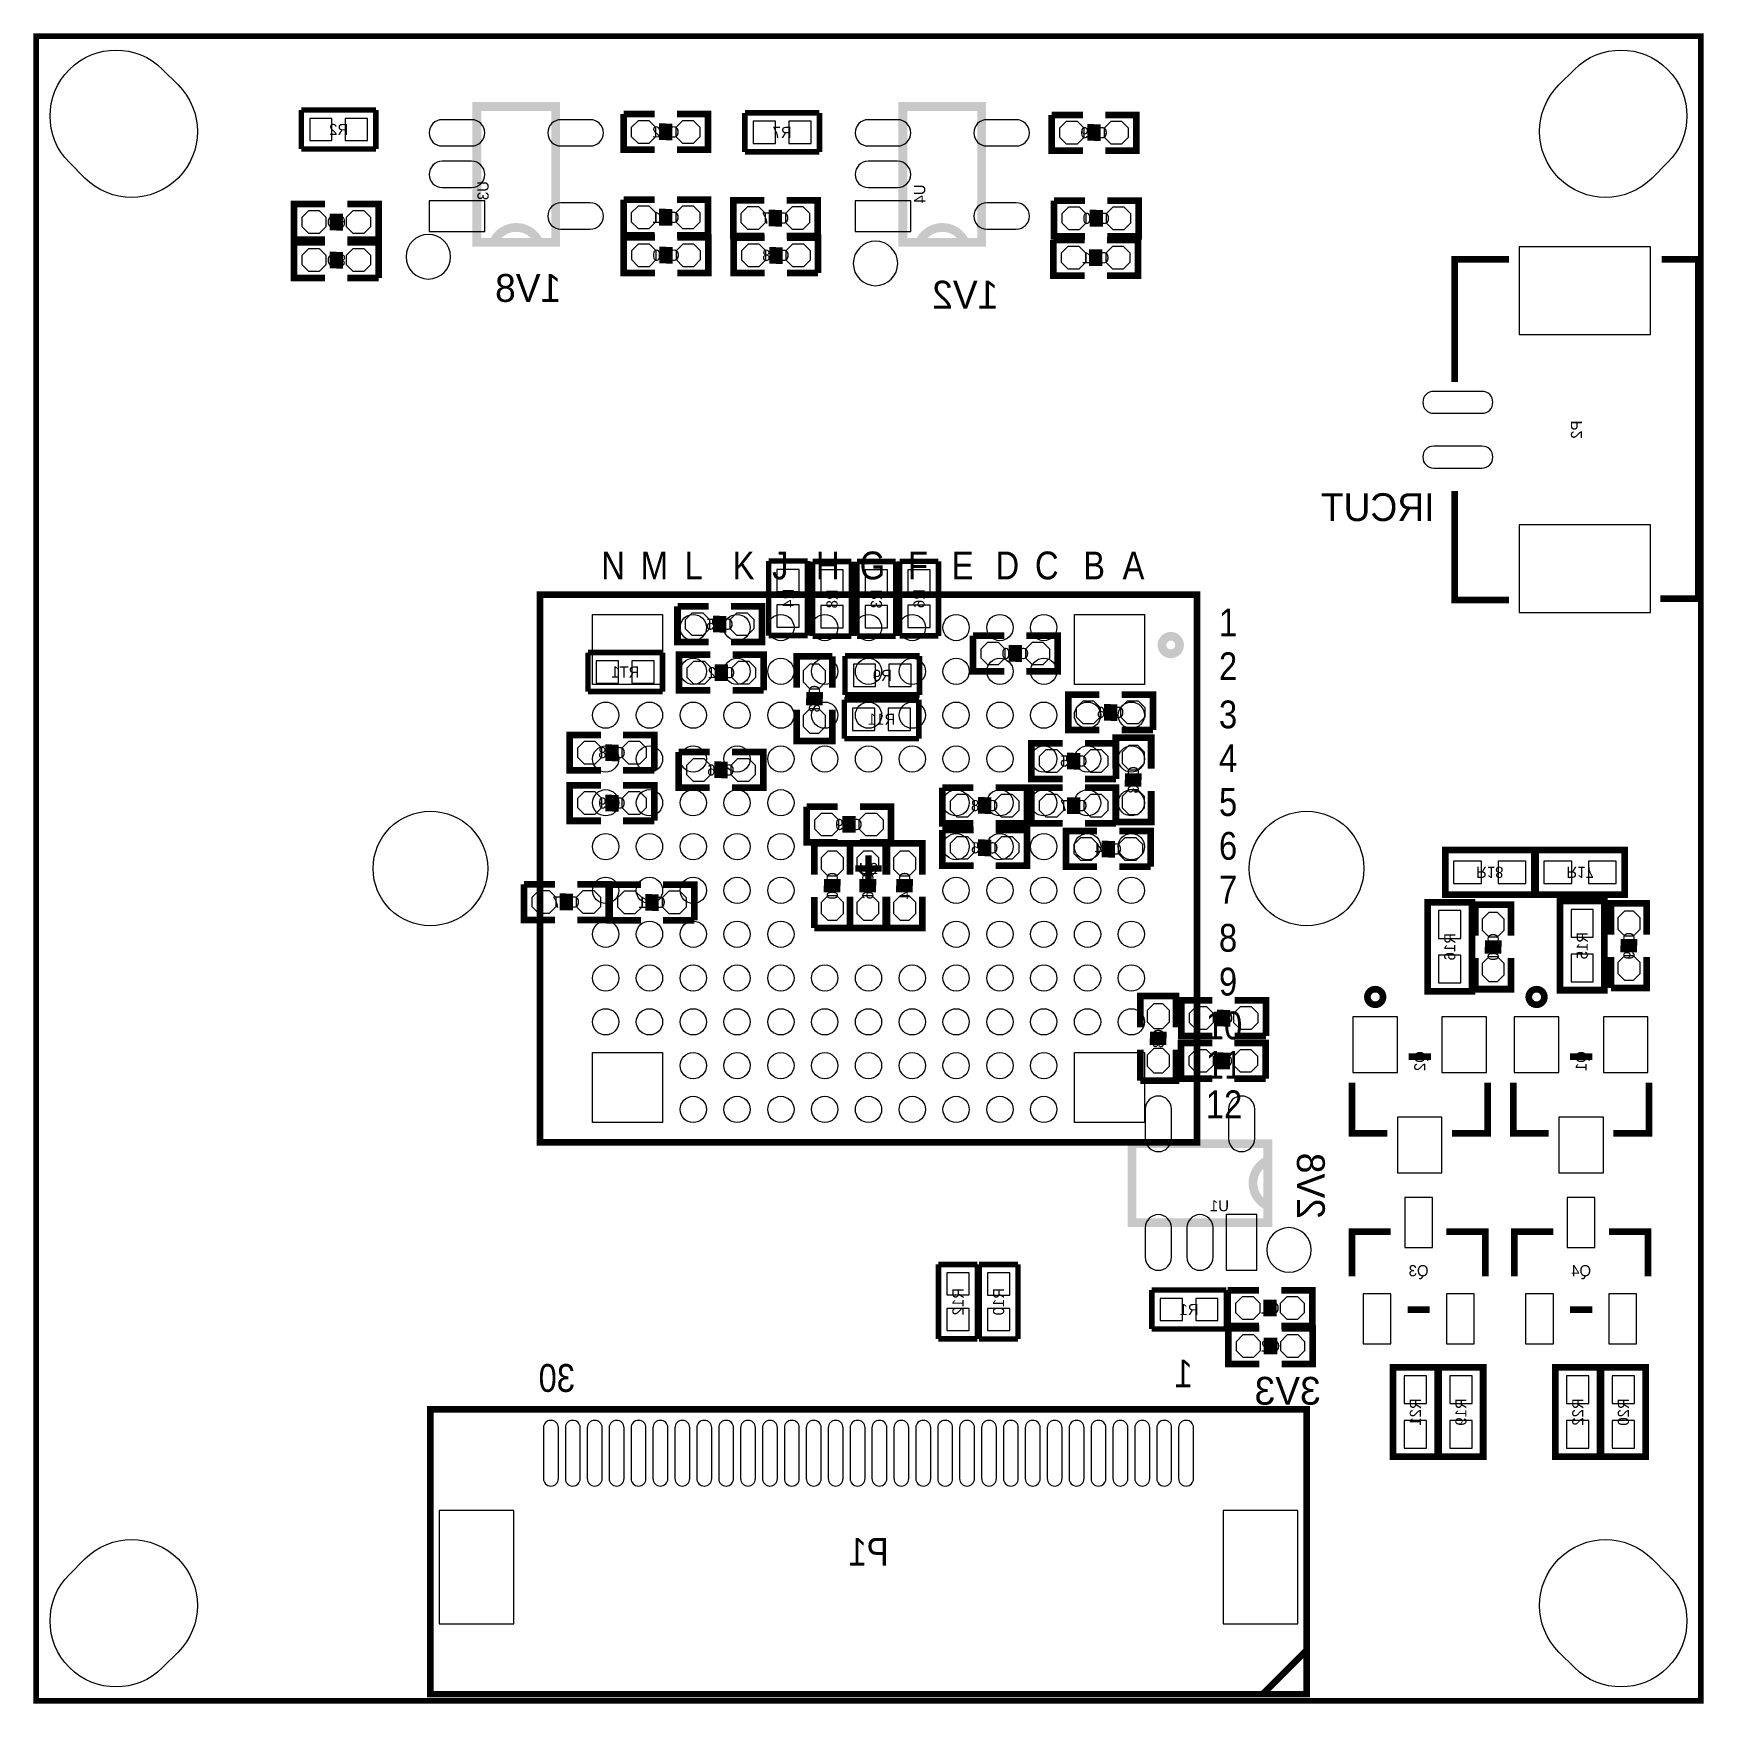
# Model space of a CAD drawing. Extents: x 14 to 156, y -17 to 35.
# Drawn here: x 14.05 to 52.17, y -16.71 to 21.41 of the extents above; entities that cross this region are included whole.
import ezdxf
from ezdxf.enums import TextEntityAlignment as Align

# ---------------------------------------------------------------- set-up
doc = ezdxf.new("R2010")
doc.units = 0
for name, color, linetype in [('BG_DIMENSION', 40, 'CONTINUOUS'), ('BG_OUTLINE', 2, 'CONTINUOUS'), ('BG_SILKSCREEN_BOTTOM', 134, 'CONTINUOUS'), ('PG_SILKSCREEN_BOTTOM', 134, 'CONTINUOUS'), ('PG_SILKSCREEN_TOP', 7, 'CONTINUOUS'), ('PIN_BOTTOM', 242, 'CONTINUOUS'), ('PIN_TOP', 84, 'CONTINUOUS'), ('RD_SILKSCREEN_BOTTOM', 1, 'CONTINUOUS'), ('RD_SILKSCREEN_TOP', 1, 'CONTINUOUS')]:
    doc.layers.add(name, color=color, linetype=linetype)

msp = doc.modelspace()

# ---------------------------------------------------------------- texts
at = {"layer": 'BG_SILKSCREEN_BOTTOM', "text_generation_flag": 2}
for s, p in [('1V8', (26.0985, 15.282418)), ('1V2', (36.075874, 15.130018)), ('IRCUT', (46.032674, 10.27938)), ('3V3', (43.434508, -9.891776))]:
    msp.add_text(s, height=0.635, dxfattribs=at).set_placement(p)
msp.add_text('2V8', height=0.635, rotation=270, dxfattribs=at).set_placement((42.892218, -5.6515))
at = {"layer": 'PG_SILKSCREEN_BOTTOM', "text_generation_flag": 2, "width": 0.88}
for s, p in [('30', (26.411428, -9.599168)), ('1', (40.511476, -9.499092))]:
    msp.add_text(s, height=0.635, dxfattribs=at).set_placement(p)
at = {"layer": 'PG_SILKSCREEN_TOP', "width": 0.88}
for s, p in [('N', (27.011376, 8.947912)), ('M', (27.911552, 8.947912)), ('L', (28.91155, 8.947912)), ('K', (30.01137, 8.947912)), ('J', (30.911546, 8.947912)), ('H', (31.911544, 8.947912)), ('G', (32.911542, 8.947912)), ('F', (34.011362, 8.947912)), ('E', (35.01136, 8.947912)), ('D', (36.011358, 8.947912)), ('C', (36.911534, 8.947912)), ('B', (38.011354, 8.947912)), ('A', (38.91153, 8.947912)), ('1', (41.111424, 7.64794)), ('2', (41.111424, 6.647942)), ('3', (41.111424, 5.547868)), ('4', (41.111424, 4.54787)), ('5', (41.111424, 3.547872)), ('6', (41.111424, 2.547874)), ('7', (41.111424, 1.547876)), ('8', (41.111424, 0.448056)), ('9', (41.111424, -0.551942)), ('10', (40.81145, -1.55194)), ('11', (40.81145, -2.452116)), ('12', (40.81145, -3.352038))]:
    msp.add_text(s, height=0.635, dxfattribs=at).set_placement(p)
at = {"layer": 'RD_SILKSCREEN_BOTTOM', "text_generation_flag": 2}
for s, p in [('R2', (21.016214, 19.09064)), ('C12', (28.48483, 19.03476)), ('R7', (31.1404, 19.0246)), ('C19', (38.26002, 19.01698)), ('C11', (28.48483, 17.08404)), ('C17', (30.988, 17.0688)), ('C20', (38.310566, 17.06118)), ('C10', (28.490926, 16.22044)), ('C18', (30.99689, 16.2179)), ('C21', (38.298882, 16.16202)), ('C45', (29.71673, 7.7978)), ('C30', (36.463478, 7.12851)), ('RT1', (27.559, 6.7056)), ('C22', (29.753814, 6.6929)), ('R9', (33.4264, 6.6294)), ('R11', (33.410398, 5.62864)), ('C16', (38.637972, 5.785358)), ('C28', (27.25547, 4.865624)), ('C26', (29.74213, 4.4704)), ('C15', (37.79647, 4.6736)), ('C29', (27.25547, 3.715512)), ('C38', (35.76193, 3.6576)), ('C37', (37.79647, 3.6576)), ('C39', (32.66313, 3.2258)), ('C35', (35.7632, 2.6924)), ('C14', (38.58387, 2.667)), ('C47', (26.21153, 1.454912)), ('C31', (28.16987, 1.4478)), ('C4', (41.217596, -1.1938)), ('C5', (41.211754, -2.16916)), ('U1', (41.123108, -5.47751)), ('Q3', (45.6692, -6.9596)), ('Q4', (49.3776, -6.9596)), ('R1', (40.428926, -7.84606)), ('C1', (42.277792, -7.81304)), ('C2', (42.287952, -8.68172))]:
    msp.add_text(s, height=0.254, dxfattribs=at).set_placement(p, align=Align.CENTER)
for s, rotation, p in [('U3', 90, (24.43988, 17.822672)), ('U4', 90, (34.406332, 17.746472)), ('C9', 180, (20.962366, 17.2339)), ('C8', 180, (20.96262, 16.36268)), ('P2', 90, (49.398682, 12.36472)), ('R4', 90, (31.40329, 8.51535)), ('R8', 90, (32.405066, 8.50265)), ('R3', 90, (33.41751, 8.50265)), ('R6', 90, (34.3916, 8.509)), ('C23', 90, (32.004, 6.22427)), ('C13', 90, (39.284402, 4.37134)), ('R18', 180, (47.29226, 2.3876)), ('R17', 180, (49.35474, 2.3876)), ('C40', 90, (32.4104, 1.95453)), ('C36', 90, (33.2232, 1.9558)), ('C34', 90, (34.06394, 1.955546)), ('R16', 90, (46.5074, 0.56134)), ('C50', 90, (47.498, 0.5588)), ('R15', 90, (49.53, 0.58674)), ('C49', 90, (50.5968, 0.5842)), ('C3', 90, (39.8526, -1.531112)), ('Q2', 90, (45.8216, -2.050288)), ('Q1', 90, (49.5046, -2.050288)), ('R12', 90, (35.2806, -7.53999)), ('R10', 90, (36.2077, -7.540244)), ('R21', 90, (45.72, -10.0584)), ('R19', 90, (46.7614, -10.0584)), ('R22', 90, (49.4284, -10.0584)), ('R20', 90, (50.4698, -10.0584))]:
    msp.add_text(s, height=0.254, rotation=rotation, dxfattribs=at).set_placement(p, align=Align.CENTER)
at = {"layer": 'RD_SILKSCREEN_BOTTOM', "text_generation_flag": 2, "width": 0.88}
msp.add_text('P1', height=0.635, dxfattribs=at).set_placement((33.11144, -13.566648), align=Align.CENTER)
at = {"layer": 'RD_SILKSCREEN_TOP'}
msp.add_text('U2', height=0.254, dxfattribs=at).set_placement((33.11144, 2.220976), align=Align.CENTER)

# ---------------------------------------------------------------- linework, layer by layer
at = {"layer": 'BG_DIMENSION', "const_width": 0.127}
msp.add_lwpolyline([(14.11224, -16.651224), (52.11064, -16.651224), (52.11064, 21.347176), (14.11224, 21.347176), (14.11224, -16.651224)], dxfattribs=at)
at = {"layer": 'BG_OUTLINE'}
msp.add_lwpolyline([(14.11224, -16.651224), (14.11224, 21.347176), (52.11064, 21.347176), (52.11064, -16.651224)], close=True, dxfattribs=at)
at = {"layer": 'PG_SILKSCREEN_BOTTOM'}
for points, const_width in [([(24.170386, 16.641572), (24.170386, 19.741388), (25.97023, 19.741388), (25.97023, 16.641572), (24.170386, 16.641572)], 0.199898), ([(33.895284, 16.641572), (33.895284, 19.741388), (35.695128, 19.741388), (35.695128, 16.641572), (33.895284, 16.641572)], 0.199898), ([(21.867114, 19.66214), (20.165314, 19.66214)], 0.127), ([(20.165314, 19.66214), (20.165314, 18.77314)], 0.127), ([(21.867114, 18.77314), (21.867114, 19.66214)], 0.127), ([(27.51963, 19.56816), (28.23083, 19.56816)], 0.1524), ([(28.23083, 18.75536), (27.51963, 18.75536), (27.51963, 19.56816)], 0.1524), ([(28.73883, 19.56816), (29.45003, 19.56816), (29.45003, 18.75536), (28.73883, 18.75536)], 0.1524), ([(31.9913, 19.5961), (30.2895, 19.5961)], 0.127), ([(30.2895, 19.5961), (30.2895, 18.7071)], 0.127), ([(31.9913, 18.7071), (31.9913, 19.5961)], 0.127), ([(37.29482, 19.55038), (38.00602, 19.55038)], 0.1524), ([(38.00602, 18.73758), (37.29482, 18.73758), (37.29482, 19.55038)], 0.1524), ([(38.51402, 19.55038), (39.22522, 19.55038), (39.22522, 18.73758), (38.51402, 18.73758)], 0.1524), ([(28.40863, 18.97634), (28.40863, 19.35734)], 0.1524), ([(28.56103, 18.97126), (28.56103, 19.35226)], 0.1524), ([(38.18382, 18.95856), (38.18382, 19.33956)], 0.1524), ([(38.33622, 18.95348), (38.33622, 19.33448)], 0.1524), ([(20.165314, 18.77314), (21.867114, 18.77314)], 0.127), ([(30.2895, 18.7071), (31.9913, 18.7071)], 0.127), ([(20.708366, 16.7005), (19.997166, 16.7005), (19.997166, 17.5133), (20.708366, 17.5133)], 0.1524), ([(21.216366, 17.5133), (21.927566, 17.5133), (21.927566, 16.7005)], 0.1524), ([(27.51963, 17.61744), (28.23083, 17.61744)], 0.1524), ([(28.23083, 16.80464), (27.51963, 16.80464), (27.51963, 17.61744)], 0.1524), ([(28.73883, 17.61744), (29.45003, 17.61744), (29.45003, 16.80464), (28.73883, 16.80464)], 0.1524), ([(30.734, 16.7894), (30.0228, 16.7894), (30.0228, 17.6022), (30.734, 17.6022)], 0.1524), ([(31.242, 17.6022), (31.9532, 17.6022), (31.9532, 16.7894)], 0.1524), ([(37.345366, 17.59458), (38.056566, 17.59458)], 0.1524), ([(38.056566, 16.78178), (37.345366, 16.78178), (37.345366, 17.59458)], 0.1524), ([(38.564566, 17.59458), (39.275766, 17.59458), (39.275766, 16.78178), (38.564566, 16.78178)], 0.1524), ([(20.886166, 17.2974), (20.886166, 16.9164)], 0.1524), ([(21.038566, 17.29232), (21.038566, 16.91132)], 0.1524), ([(28.40863, 17.02562), (28.40863, 17.40662)], 0.1524), ([(28.56103, 17.02054), (28.56103, 17.40154)], 0.1524), ([(30.9118, 17.3863), (30.9118, 17.0053)], 0.1524), ([(31.0642, 17.38122), (31.0642, 17.00022)], 0.1524), ([(38.234366, 17.00276), (38.234366, 17.38376)], 0.1524), ([(38.386766, 16.99768), (38.386766, 17.37868)], 0.1524), ([(21.927566, 16.7005), (21.216366, 16.7005)], 0.1524), ([(27.525726, 16.75384), (28.236926, 16.75384)], 0.1524), ([(28.236926, 15.94104), (27.525726, 15.94104), (27.525726, 16.75384)], 0.1524), ([(28.744926, 16.75384), (29.456126, 16.75384), (29.456126, 15.94104), (28.744926, 15.94104)], 0.1524), ([(30.74289, 15.9385), (30.03169, 15.9385), (30.03169, 16.7513), (30.74289, 16.7513)], 0.1524), ([(31.9532, 16.7894), (31.242, 16.7894)], 0.1524), ([(31.25089, 16.7513), (31.96209, 16.7513), (31.96209, 15.9385)], 0.1524), ([(20.70862, 15.82928), (19.99742, 15.82928), (19.99742, 16.64208), (20.70862, 16.64208)], 0.1524), ([(20.88642, 16.42618), (20.88642, 16.04518)], 0.1524), ([(21.03882, 16.4211), (21.03882, 16.0401)], 0.1524), ([(21.21662, 16.64208), (21.92782, 16.64208), (21.92782, 15.82928)], 0.1524), ([(28.414726, 16.16202), (28.414726, 16.54302)], 0.1524), ([(28.567126, 16.15694), (28.567126, 16.53794)], 0.1524), ([(30.92069, 16.5354), (30.92069, 16.1544)], 0.1524), ([(31.07309, 16.53032), (31.07309, 16.14932)], 0.1524), ([(37.333682, 16.69542), (38.044882, 16.69542)], 0.1524), ([(38.044882, 15.88262), (37.333682, 15.88262), (37.333682, 16.69542)], 0.1524), ([(38.222682, 16.1036), (38.222682, 16.4846)], 0.1524), ([(38.375082, 16.09852), (38.375082, 16.47952)], 0.1524), ([(38.552882, 16.69542), (39.264082, 16.69542), (39.264082, 15.88262), (38.552882, 15.88262)], 0.1524), ([(31.96209, 15.9385), (31.25089, 15.9385)], 0.1524), ([(47.734982, 16.25092), (46.490382, 16.25092), (46.490382, 13.45692)], 0.1524), ([(51.189382, 8.50392), (52.052982, 8.50392), (52.052982, 16.22552), (52.027582, 16.25092), (51.214782, 16.25092)], 0.1524), ([(21.92782, 15.82928), (21.21662, 15.82928)], 0.1524), ([(46.490382, 10.96772), (46.490382, 8.47852), (47.734982, 8.47852)], 0.1524), ([(31.72079, 9.36625), (30.83179, 9.36625)], 0.127), ([(30.83179, 9.36625), (30.83179, 7.66445)], 0.127), ([(31.72079, 7.66445), (31.72079, 9.36625)], 0.127), ([(31.833566, 9.35355), (31.833566, 7.65175)], 0.127), ([(32.722566, 9.35355), (31.833566, 9.35355)], 0.127), ([(32.722566, 7.65175), (32.722566, 9.35355)], 0.127), ([(33.73501, 9.35355), (32.84601, 9.35355)], 0.127), ([(32.84601, 9.35355), (32.84601, 7.65175)], 0.127), ([(33.73501, 7.65175), (33.73501, 9.35355)], 0.127), ([(33.8201, 9.3599), (33.8201, 7.6581)], 0.127), ([(34.7091, 9.3599), (33.8201, 9.3599)], 0.127), ([(34.7091, 7.6581), (34.7091, 9.3599)], 0.127), ([(28.75153, 8.3312), (29.46273, 8.3312)], 0.1524), ([(29.46273, 7.5184), (28.75153, 7.5184), (28.75153, 8.3312)], 0.1524), ([(29.97073, 8.3312), (30.68193, 8.3312), (30.68193, 7.5184), (29.97073, 7.5184)], 0.1524), ([(29.64053, 7.73938), (29.64053, 8.12038)], 0.1524), ([(29.79293, 7.7343), (29.79293, 8.1153)], 0.1524), ([(30.83179, 7.66445), (31.72079, 7.66445)], 0.127), ([(31.833566, 7.65175), (32.722566, 7.65175)], 0.127), ([(32.84601, 7.65175), (33.73501, 7.65175)], 0.127), ([(33.8201, 7.6581), (34.7091, 7.6581)], 0.127), ([(35.498278, 7.66191), (36.209478, 7.66191)], 0.1524), ([(36.209478, 6.84911), (35.498278, 6.84911), (35.498278, 7.66191)], 0.1524), ([(36.717478, 7.66191), (37.428678, 7.66191), (37.428678, 6.84911), (36.717478, 6.84911)], 0.1524), ([(28.4099, 7.2771), (26.7081, 7.2771)], 0.127), ([(26.7081, 7.2771), (26.7081, 6.3881)], 0.127), ([(28.4099, 6.3881), (28.4099, 7.2771)], 0.127), ([(29.499814, 6.4135), (28.788614, 6.4135), (28.788614, 7.2263), (29.499814, 7.2263)], 0.1524), ([(30.007814, 7.2263), (30.719014, 7.2263), (30.719014, 6.4135)], 0.1524), ([(31.4706, 6.47827), (31.4706, 7.18947), (32.2834, 7.18947)], 0.1524), ([(32.2834, 7.18947), (32.2834, 6.47827)], 0.1524), ([(34.2773, 7.2009), (32.5755, 7.2009)], 0.127), ([(32.5755, 7.2009), (32.5755, 6.3119)], 0.127), ([(34.2773, 6.3119), (34.2773, 7.2009)], 0.127), ([(36.387278, 7.07009), (36.387278, 7.45109)], 0.1524), ([(36.539678, 7.06501), (36.539678, 7.44601)], 0.1524), ([(29.677614, 7.0104), (29.677614, 6.6294)], 0.1524), ([(29.830014, 7.00532), (29.830014, 6.62432)], 0.1524), ([(30.719014, 6.4135), (30.007814, 6.4135)], 0.1524), ([(26.7081, 6.3881), (28.4099, 6.3881)], 0.127), ([(31.6865, 6.14807), (32.0675, 6.14807)], 0.1524), ([(31.69158, 6.30047), (32.07258, 6.30047)], 0.1524), ([(34.261298, 6.20014), (32.559498, 6.20014)], 0.127), ([(32.559498, 6.20014), (32.559498, 5.31114)], 0.127), ([(32.5755, 6.3119), (34.2773, 6.3119)], 0.127), ([(34.261298, 5.31114), (34.261298, 6.20014)], 0.127), ([(38.383972, 5.505958), (37.672772, 5.505958), (37.672772, 6.318758), (38.383972, 6.318758)], 0.1524), ([(38.561772, 6.102858), (38.561772, 5.721858)], 0.1524), ([(38.714172, 6.097778), (38.714172, 5.716778)], 0.1524), ([(38.891972, 6.318758), (39.603172, 6.318758), (39.603172, 5.505958)], 0.1524), ([(32.2834, 5.97027), (32.2834, 5.25907), (31.4706, 5.25907), (31.4706, 5.97027)], 0.1524), ([(27.00147, 4.586224), (26.29027, 4.586224), (26.29027, 5.399024), (27.00147, 5.399024)], 0.1524), ([(27.50947, 5.399024), (28.22067, 5.399024), (28.22067, 4.586224)], 0.1524), ([(32.559498, 5.31114), (34.261298, 5.31114)], 0.127), ([(38.751002, 4.62534), (38.751002, 5.33654), (39.563802, 5.33654), (39.563802, 4.62534)], 0.1524), ([(39.603172, 5.505958), (38.891972, 5.505958)], 0.1524), ([(27.17927, 5.183124), (27.17927, 4.802124)], 0.1524), ([(27.33167, 5.178044), (27.33167, 4.797044)], 0.1524), ([(28.77693, 5.0038), (29.48813, 5.0038)], 0.1524), ([(29.48813, 4.191), (28.77693, 4.191), (28.77693, 5.0038)], 0.1524), ([(29.99613, 5.0038), (30.70733, 5.0038), (30.70733, 4.191), (29.99613, 4.191)], 0.1524), ([(37.54247, 4.3942), (36.83127, 4.3942), (36.83127, 5.207), (37.54247, 5.207)], 0.1524), ([(37.72027, 4.9911), (37.72027, 4.6101)], 0.1524), ([(37.87267, 4.98602), (37.87267, 4.60502)], 0.1524), ([(38.05047, 5.207), (38.76167, 5.207), (38.76167, 4.3942)], 0.1524), ([(28.22067, 4.586224), (27.50947, 4.586224)], 0.1524), ([(29.66593, 4.41198), (29.66593, 4.79298)], 0.1524), ([(29.81833, 4.4069), (29.81833, 4.7879)], 0.1524), ([(27.00147, 3.436112), (26.29027, 3.436112), (26.29027, 4.248912), (27.00147, 4.248912)], 0.1524), ([(27.50947, 4.248912), (28.22067, 4.248912), (28.22067, 3.436112)], 0.1524), ([(34.79673, 4.191), (35.50793, 4.191)], 0.1524), ([(35.50793, 3.3782), (34.79673, 3.3782), (34.79673, 4.191)], 0.1524), ([(36.01593, 4.191), (36.72713, 4.191), (36.72713, 3.3782), (36.01593, 3.3782)], 0.1524), ([(37.54247, 3.3782), (36.83127, 3.3782), (36.83127, 4.191), (37.54247, 4.191)], 0.1524), ([(38.76167, 4.3942), (38.05047, 4.3942)], 0.1524), ([(38.05047, 4.191), (38.76167, 4.191), (38.76167, 3.3782)], 0.1524), ([(39.342822, 4.29514), (38.961822, 4.29514)], 0.1524), ([(39.347902, 4.44754), (38.966902, 4.44754)], 0.1524), ([(27.17927, 4.033012), (27.17927, 3.652012)], 0.1524), ([(27.33167, 4.027932), (27.33167, 3.646932)], 0.1524), ([(31.69793, 3.7592), (32.40913, 3.7592)], 0.1524), ([(32.40913, 2.9464), (31.69793, 2.9464), (31.69793, 3.7592)], 0.1524), ([(32.91713, 3.7592), (33.62833, 3.7592), (33.62833, 2.9464), (32.91713, 2.9464)], 0.1524), ([(35.68573, 3.59918), (35.68573, 3.98018)], 0.1524), ([(35.83813, 3.5941), (35.83813, 3.9751)], 0.1524), ([(37.72027, 3.9751), (37.72027, 3.5941)], 0.1524), ([(37.87267, 3.97002), (37.87267, 3.58902)], 0.1524), ([(38.751002, 3.40614), (38.751002, 4.11734)], 0.1524), ([(39.563802, 4.11734), (39.563802, 3.40614), (38.751002, 3.40614)], 0.1524), ([(28.22067, 3.436112), (27.50947, 3.436112)], 0.1524), ([(32.58693, 3.16738), (32.58693, 3.54838)], 0.1524), ([(32.73933, 3.1623), (32.73933, 3.5433)], 0.1524), ([(38.76167, 3.3782), (38.05047, 3.3782)], 0.1524), ([(34.798, 3.2258), (35.5092, 3.2258)], 0.1524), ([(35.5092, 2.413), (34.798, 2.413), (34.798, 3.2258)], 0.1524), ([(35.687, 2.63398), (35.687, 3.01498)], 0.1524), ([(35.8394, 2.6289), (35.8394, 3.0099)], 0.1524), ([(36.0172, 3.2258), (36.7284, 3.2258), (36.7284, 2.413), (36.0172, 2.413)], 0.1524), ([(38.32987, 2.3876), (37.61867, 2.3876), (37.61867, 3.2004), (38.32987, 3.2004)], 0.1524), ([(38.50767, 2.9845), (38.50767, 2.6035)], 0.1524), ([(38.66007, 2.97942), (38.66007, 2.59842)], 0.1524), ([(38.83787, 3.2004), (39.54907, 3.2004), (39.54907, 2.3876)], 0.1524), ([(31.877, 2.20853), (31.877, 2.91973), (32.6898, 2.91973), (32.6898, 2.20853)], 0.1524), ([(32.6898, 2.2098), (32.6898, 2.921), (33.5026, 2.921), (33.5026, 2.2098)], 0.1524), ([(33.53054, 2.209546), (33.53054, 2.920746), (34.34334, 2.920746), (34.34334, 2.209546)], 0.1524), ([(46.27626, 1.7526), (48.30826, 1.7526), (48.30826, 2.7686), (46.27626, 2.7686), (46.27626, 1.7526)], 0.1524), ([(50.37074, 2.7686), (48.33874, 2.7686), (48.33874, 1.7526), (50.37074, 1.7526), (50.37074, 2.7686)], 0.1524), ([(39.54907, 2.3876), (38.83787, 2.3876)], 0.1524), ([(25.24633, 1.988312), (25.95753, 1.988312)], 0.1524), ([(25.95753, 1.175512), (25.24633, 1.175512), (25.24633, 1.988312)], 0.1524), ([(26.46553, 1.988312), (27.17673, 1.988312), (27.17673, 1.175512), (26.46553, 1.175512)], 0.1524), ([(27.91587, 1.1684), (27.20467, 1.1684), (27.20467, 1.9812), (27.91587, 1.9812)], 0.1524), ([(28.42387, 1.9812), (29.13507, 1.9812), (29.13507, 1.1684)], 0.1524), ([(32.46882, 1.87833), (32.08782, 1.87833)], 0.1524), ([(32.4739, 2.03073), (32.0929, 2.03073)], 0.1524), ([(33.28162, 1.8796), (32.90062, 1.8796)], 0.1524), ([(33.2867, 2.032), (32.9057, 2.032)], 0.1524), ([(34.12236, 1.879346), (33.74136, 1.879346)], 0.1524), ([(34.12744, 2.031746), (33.74644, 2.031746)], 0.1524), ([(26.13533, 1.396492), (26.13533, 1.777492)], 0.1524), ([(26.28773, 1.391412), (26.28773, 1.772412)], 0.1524), ([(28.09367, 1.7653), (28.09367, 1.3843)], 0.1524), ([(28.24607, 1.76022), (28.24607, 1.37922)], 0.1524), ([(31.877, 0.98933), (31.877, 1.70053)], 0.1524), ([(32.6898, 1.70053), (32.6898, 0.98933), (31.877, 0.98933)], 0.1524), ([(32.6898, 0.9906), (32.6898, 1.7018)], 0.1524), ([(33.5026, 1.7018), (33.5026, 0.9906), (32.6898, 0.9906)], 0.1524), ([(33.53054, 0.990346), (33.53054, 1.701546)], 0.1524), ([(34.34334, 1.701546), (34.34334, 0.990346), (33.53054, 0.990346)], 0.1524), ([(46.8884, -0.45466), (46.8884, 1.57734), (45.8724, 1.57734), (45.8724, -0.45466), (46.8884, -0.45466)], 0.1524), ([(46.9646, 0.8128), (46.9646, 1.524), (47.7774, 1.524), (47.7774, 0.8128)], 0.1524), ([(49.911, -0.42926), (49.911, 1.60274), (48.895, 1.60274), (48.895, -0.42926), (49.911, -0.42926)], 0.1524), ([(50.0634, 0.8382), (50.0634, 1.5494), (50.8762, 1.5494), (50.8762, 0.8382)], 0.1524), ([(29.13507, 1.1684), (28.42387, 1.1684)], 0.1524), ([(47.55642, 0.4826), (47.17542, 0.4826)], 0.1524), ([(47.5615, 0.635), (47.1805, 0.635)], 0.1524), ([(50.0634, -0.381), (50.0634, 0.3302)], 0.1524), ([(50.8762, 0.3302), (50.8762, -0.381), (50.0634, -0.381)], 0.1524), ([(50.65522, 0.508), (50.27422, 0.508)], 0.1524), ([(50.6603, 0.6604), (50.2793, 0.6604)], 0.1524), ([(46.9646, -0.4064), (46.9646, 0.3048)], 0.1524), ([(47.7774, 0.3048), (47.7774, -0.4064), (46.9646, -0.4064)], 0.1524), ([(39.3192, -1.277112), (39.3192, -0.565912), (40.132, -0.565912), (40.132, -1.277112)], 0.1524), ([(40.963596, -1.4732), (40.252396, -1.4732), (40.252396, -0.6604), (40.963596, -0.6604)], 0.1524), ([(41.471596, -0.6604), (42.182796, -0.6604), (42.182796, -1.4732)], 0.1524), ([(41.141396, -0.8763), (41.141396, -1.2573)], 0.1524), ([(41.293796, -0.88138), (41.293796, -1.26238)], 0.1524), ([(39.9161, -1.454912), (39.5351, -1.454912)], 0.1524), ([(42.182796, -1.4732), (41.471596, -1.4732)], 0.1524), ([(39.3192, -2.496312), (39.3192, -1.785112)], 0.1524), ([(40.132, -1.785112), (40.132, -2.496312), (39.3192, -2.496312)], 0.1524), ([(39.91102, -1.607312), (39.53002, -1.607312)], 0.1524), ([(40.957754, -2.44856), (40.246554, -2.44856), (40.246554, -1.63576), (40.957754, -1.63576)], 0.1524), ([(41.135554, -1.85166), (41.135554, -2.23266)], 0.1524), ([(41.287954, -1.85674), (41.287954, -2.23774)], 0.1524), ([(41.465754, -1.63576), (42.176954, -1.63576), (42.176954, -2.44856)], 0.1524), ([(45.4406, -1.94437), (45.9486, -1.94437)], 0.1524), ([(49.1236, -1.94437), (49.6316, -1.94437)], 0.1524), ([(42.176954, -2.44856), (41.465754, -2.44856)], 0.1524), ([(44.958, -3.69443), (44.144692, -3.69443), (44.144692, -2.54)], 0.1524), ([(47.244508, -2.54), (47.244508, -3.69443), (46.4312, -3.69443)], 0.1524), ([(48.641, -3.69443), (47.827692, -3.69443), (47.827692, -2.54)], 0.1524), ([(50.927508, -2.54), (50.927508, -3.69443), (50.1142, -3.69443)], 0.1524), ([(42.228008, -5.734558), (39.128192, -5.734558), (39.128192, -3.934714), (42.228008, -3.934714), (42.228008, -5.734558)], 0.199898), ([(45.0342, -5.9436), (44.1452, -5.9436), (44.1452, -6.9596)], 0.1524), ([(46.3042, -5.9436), (47.1932, -5.9436), (47.1932, -6.9596)], 0.1524), ([(48.7426, -5.9436), (47.8536, -5.9436), (47.8536, -6.9596)], 0.1524), ([(50.0126, -5.9436), (50.9016, -5.9436), (50.9016, -6.9596)], 0.1524), ([(35.5981, -6.68909), (34.7091, -6.68909)], 0.127), ([(34.7091, -6.68909), (34.7091, -8.39089)], 0.127), ([(35.5981, -8.39089), (35.5981, -6.68909)], 0.127), ([(36.5252, -6.689344), (35.6362, -6.689344)], 0.127), ([(35.6362, -6.689344), (35.6362, -8.391144)], 0.127), ([(36.5252, -8.391144), (36.5252, -6.689344)], 0.127), ([(41.279826, -7.27456), (39.578026, -7.27456)], 0.127), ([(39.578026, -7.27456), (39.578026, -8.16356)], 0.127), ([(41.279826, -8.16356), (41.279826, -7.27456)], 0.127), ([(41.312592, -7.27964), (42.023792, -7.27964)], 0.1524), ([(42.023792, -8.09244), (41.312592, -8.09244), (41.312592, -7.27964)], 0.1524), ([(42.531792, -7.27964), (43.242992, -7.27964), (43.242992, -8.09244), (42.531792, -8.09244)], 0.1524), ([(42.201592, -7.87146), (42.201592, -7.49046)], 0.1524), ([(42.353992, -7.87654), (42.353992, -7.49554)], 0.1524), ([(45.9232, -7.7216), (45.4152, -7.7216)], 0.1524), ([(49.6316, -7.7216), (49.1236, -7.7216)], 0.1524), ([(34.7091, -8.39089), (35.5981, -8.39089)], 0.127), ([(35.6362, -8.391144), (36.5252, -8.391144)], 0.127), ([(39.578026, -8.16356), (41.279826, -8.16356)], 0.127), ([(41.322752, -8.14832), (42.033952, -8.14832)], 0.1524), ([(42.033952, -8.96112), (41.322752, -8.96112), (41.322752, -8.14832)], 0.1524), ([(42.211752, -8.74014), (42.211752, -8.35914)], 0.1524), ([(42.364152, -8.74522), (42.364152, -8.36422)], 0.1524), ([(42.541952, -8.14832), (43.253152, -8.14832), (43.253152, -8.96112), (42.541952, -8.96112)], 0.1524), ([(46.101, -11.0744), (46.101, -9.0424), (45.085, -9.0424), (45.085, -11.0744), (46.101, -11.0744)], 0.1524), ([(46.1264, -9.0424), (46.1264, -11.0744), (47.1424, -11.0744), (47.1424, -9.0424), (46.1264, -9.0424)], 0.1524), ([(49.8094, -11.0744), (49.8094, -9.0424), (48.7934, -9.0424), (48.7934, -11.0744), (49.8094, -11.0744)], 0.1524), ([(49.8348, -9.0424), (49.8348, -11.0744), (50.8508, -11.0744), (50.8508, -9.0424), (49.8348, -9.0424)], 0.1524), ([(23.11146, -16.499332), (23.11146, -9.999218), (43.11142, -9.999218), (43.11142, -16.499332), (23.11146, -16.499332)], 0.150114), ([(42.111422, -16.499332), (43.11142, -15.49908)], 0.150114)]:
    msp.add_lwpolyline(points, dxfattribs=dict(at, const_width=const_width))
for points in [[(23.571708, 16.31188, 1), (22.555708, 16.31188, 1)], [(33.779206, 16.15948, 1), (32.763206, 16.15948, 1)], [(43.2181, -6.358636, 1), (42.2021, -6.358636, 1)]]:
    msp.add_lwpolyline(points, format="xyb", close=True, dxfattribs=at)
for points, const_width in [([(24.562308, 16.66748, -0.618034), (25.578308, 16.66748)], 0.199898), ([(34.287206, 16.66748, -0.618034), (35.303206, 16.66748)], 0.199898), ([(44.8564, -0.5842, -1), (44.5008, -0.5842, -1), (44.8564, -0.5842)], 0.1524), ([(48.5394, -0.5842, -1), (48.1838, -0.5842, -1), (48.5394, -0.5842)], 0.1524), ([(42.2021, -5.342636, -0.618034), (42.2021, -4.326636)], 0.199898)]:
    msp.add_lwpolyline(points, format="xyb", dxfattribs=dict(at, const_width=const_width))
at = {"layer": 'PG_SILKSCREEN_TOP', "const_width": 0.150114}
for points in [[(40.611552, 8.5979), (25.611328, 8.5979), (25.611328, -3.901948), (40.611552, -3.901948), (40.611552, 8.5979)], [(33.11144, 2.048002), (33.11144, 2.64795)], [(32.811466, 2.347976), (33.411414, 2.347976)]]:
    msp.add_lwpolyline(points, dxfattribs=at)
at = {"layer": 'PG_SILKSCREEN_TOP', "const_width": 0.199898}
msp.add_lwpolyline([(40.211502, 7.448042, 1.000305), (39.811452, 7.447788, 0.999695), (40.211502, 7.448042)], format="xyb", dxfattribs=at)
at = {"layer": 'PIN_BOTTOM'}
for points in [[(16.998559, 20.589178), (17.352202, 20.235535, -1), (15.223881, 18.107214), (14.870238, 18.460857, -1)], [(51.352642, 18.460857), (50.998999, 18.107214, -1), (48.870678, 20.235535), (49.224321, 20.589178, -1)], [(24.05126, 19.441414), (23.381208, 19.441414, 1), (23.381208, 18.841466), (24.05126, 18.841466, 1)], [(26.759408, 19.441414), (26.089356, 19.441414, 1), (26.089356, 18.841466), (26.759408, 18.841466, 1)], [(33.776158, 19.441414), (33.106106, 19.441414, 1), (33.106106, 18.841466), (33.776158, 18.841466, 1)], [(36.484306, 19.441414), (35.814254, 19.441414, 1), (35.814254, 18.841466), (36.484306, 18.841466, 1)], [(24.05126, 18.491454), (23.381208, 18.491454, 1), (23.381208, 17.891506), (24.05126, 17.891506, 1)], [(33.776158, 18.491454), (33.106106, 18.491454, 1), (33.106106, 17.891506), (33.776158, 17.891506, 1)], [(26.759408, 17.541494), (26.089356, 17.541494, 1), (26.089356, 16.941546), (26.759408, 16.941546, 1)], [(36.484306, 17.541494), (35.814254, 17.541494, 1), (35.814254, 16.941546), (36.484306, 16.941546, 1)], [(47.114333, 13.23975), (46.014259, 13.23975, 1), (46.014259, 12.739878), (47.114333, 12.739878, 1)], [(47.114333, 11.989562), (46.014259, 11.989562, 1), (46.014259, 11.48969), (47.114333, 11.48969, 1)], [(39.428166, -3.145536), (39.428166, -3.815588, 1), (40.028114, -3.815588), (40.028114, -3.145536, 1)], [(41.328086, -3.145536), (41.328086, -3.815588, 1), (41.928034, -3.815588), (41.928034, -3.145536, 1)], [(39.428166, -5.853684), (39.428166, -6.523736, 1), (40.028114, -6.523736), (40.028114, -5.853684, 1)], [(40.378126, -5.853684), (40.378126, -6.523736, 1), (40.978074, -6.523736), (40.978074, -5.853684, 1)], [(26.031571, -11.579225), (26.031571, -10.419207, 1), (25.691465, -10.419207), (25.691465, -11.579225, 1)], [(26.531443, -11.579225), (26.531443, -10.419207, 1), (26.191337, -10.419207), (26.191337, -11.579225, 1)], [(27.031569, -11.579225), (27.031569, -10.419207, 1), (26.691463, -10.419207), (26.691463, -11.579225, 1)], [(27.531441, -11.579225), (27.531441, -10.419207, 1), (27.191335, -10.419207), (27.191335, -11.579225, 1)], [(28.031567, -11.579225), (28.031567, -10.419207, 1), (27.691461, -10.419207), (27.691461, -11.579225, 1)], [(28.531439, -11.579225), (28.531439, -10.419207, 1), (28.191333, -10.419207), (28.191333, -11.579225, 1)], [(29.031565, -11.579225), (29.031565, -10.419207, 1), (28.691459, -10.419207), (28.691459, -11.579225, 1)], [(29.531437, -11.579225), (29.531437, -10.419207, 1), (29.191331, -10.419207), (29.191331, -11.579225, 1)], [(30.031563, -11.579225), (30.031563, -10.419207, 1), (29.691457, -10.419207), (29.691457, -11.579225, 1)], [(30.531435, -11.579225), (30.531435, -10.419207, 1), (30.191329, -10.419207), (30.191329, -11.579225, 1)], [(31.031561, -11.579225), (31.031561, -10.419207, 1), (30.691455, -10.419207), (30.691455, -11.579225, 1)], [(31.531433, -11.579225), (31.531433, -10.419207, 1), (31.191327, -10.419207), (31.191327, -11.579225, 1)], [(32.031559, -11.579225), (32.031559, -10.419207, 1), (31.691453, -10.419207), (31.691453, -11.579225, 1)], [(32.531431, -11.579225), (32.531431, -10.419207, 1), (32.191325, -10.419207), (32.191325, -11.579225, 1)], [(33.031557, -11.579225), (33.031557, -10.419207, 1), (32.691451, -10.419207), (32.691451, -11.579225, 1)], [(33.531429, -11.579225), (33.531429, -10.419207, 1), (33.191323, -10.419207), (33.191323, -11.579225, 1)], [(34.031555, -11.579225), (34.031555, -10.419207, 1), (33.691449, -10.419207), (33.691449, -11.579225, 1)], [(34.531427, -11.579225), (34.531427, -10.419207, 1), (34.191321, -10.419207), (34.191321, -11.579225, 1)], [(35.031553, -11.579225), (35.031553, -10.419207, 1), (34.691447, -10.419207), (34.691447, -11.579225, 1)], [(35.531425, -11.579225), (35.531425, -10.419207, 1), (35.191319, -10.419207), (35.191319, -11.579225, 1)], [(36.031551, -11.579225), (36.031551, -10.419207, 1), (35.691445, -10.419207), (35.691445, -11.579225, 1)], [(36.531423, -11.579225), (36.531423, -10.419207, 1), (36.191317, -10.419207), (36.191317, -11.579225, 1)], [(37.031549, -11.579225), (37.031549, -10.419207, 1), (36.691443, -10.419207), (36.691443, -11.579225, 1)], [(37.531421, -11.579225), (37.531421, -10.419207, 1), (37.191315, -10.419207), (37.191315, -11.579225, 1)], [(38.031547, -11.579225), (38.031547, -10.419207, 1), (37.691441, -10.419207), (37.691441, -11.579225, 1)], [(38.531419, -11.579225), (38.531419, -10.419207, 1), (38.191313, -10.419207), (38.191313, -11.579225, 1)], [(39.031545, -11.579225), (39.031545, -10.419207, 1), (38.691439, -10.419207), (38.691439, -11.579225, 1)], [(39.531417, -11.579225), (39.531417, -10.419207, 1), (39.191311, -10.419207), (39.191311, -11.579225, 1)], [(40.031543, -11.579225), (40.031543, -10.419207, 1), (39.691437, -10.419207), (39.691437, -11.579225, 1)], [(40.531415, -11.579225), (40.531415, -10.419207, 1), (40.191309, -10.419207), (40.191309, -11.579225, 1)], [(17.352202, -15.539583), (16.998559, -15.893226, -1), (14.870238, -13.764905), (15.223881, -13.411262, -1)], [(50.998999, -13.411262), (51.352642, -13.764905, -1), (49.224321, -15.893226), (48.870678, -15.539583, -1)]]:
    msp.add_lwpolyline(points, format="xyb", close=True, dxfattribs=at)
for points in [[(20.863814, 18.96364), (20.863814, 19.47164), (20.355814, 19.47164), (20.355814, 18.96364)], [(21.676614, 18.96364), (21.676614, 19.47164), (21.168614, 19.47164), (21.168614, 18.96364)], [(28.10383, 18.90776), (28.25623, 19.06016), (28.25623, 19.26336), (28.10383, 19.41576), (27.84983, 19.41576), (27.69743, 19.26336), (27.69743, 19.06016), (27.84983, 18.90776)], [(29.11983, 18.90776), (29.27223, 19.06016), (29.27223, 19.26336), (29.11983, 19.41576), (28.86583, 19.41576), (28.71343, 19.26336), (28.71343, 19.06016), (28.86583, 18.90776)], [(30.988, 18.8976), (30.988, 19.4056), (30.48, 19.4056), (30.48, 18.8976)], [(31.8008, 18.8976), (31.8008, 19.4056), (31.2928, 19.4056), (31.2928, 18.8976)], [(37.87902, 18.88998), (38.03142, 19.04238), (38.03142, 19.24558), (37.87902, 19.39798), (37.62502, 19.39798), (37.47262, 19.24558), (37.47262, 19.04238), (37.62502, 18.88998)], [(38.89502, 18.88998), (39.04742, 19.04238), (39.04742, 19.24558), (38.89502, 19.39798), (38.64102, 19.39798), (38.48862, 19.24558), (38.48862, 19.04238), (38.64102, 18.88998)], [(23.081234, 16.891508), (24.351234, 16.891508), (24.351234, 17.591532), (23.081234, 17.591532)], [(32.806132, 16.891508), (34.076132, 16.891508), (34.076132, 17.591532), (32.806132, 17.591532)], [(20.327366, 17.3609), (20.174966, 17.2085), (20.174966, 17.0053), (20.327366, 16.8529), (20.581366, 16.8529), (20.733766, 17.0053), (20.733766, 17.2085), (20.581366, 17.3609)], [(21.343366, 17.3609), (21.190966, 17.2085), (21.190966, 17.0053), (21.343366, 16.8529), (21.597366, 16.8529), (21.749766, 17.0053), (21.749766, 17.2085), (21.597366, 17.3609)], [(28.10383, 16.95704), (28.25623, 17.10944), (28.25623, 17.31264), (28.10383, 17.46504), (27.84983, 17.46504), (27.69743, 17.31264), (27.69743, 17.10944), (27.84983, 16.95704)], [(29.11983, 16.95704), (29.27223, 17.10944), (29.27223, 17.31264), (29.11983, 17.46504), (28.86583, 17.46504), (28.71343, 17.31264), (28.71343, 17.10944), (28.86583, 16.95704)], [(30.353, 17.4498), (30.2006, 17.2974), (30.2006, 17.0942), (30.353, 16.9418), (30.607, 16.9418), (30.7594, 17.0942), (30.7594, 17.2974), (30.607, 17.4498)], [(31.369, 17.4498), (31.2166, 17.2974), (31.2166, 17.0942), (31.369, 16.9418), (31.623, 16.9418), (31.7754, 17.0942), (31.7754, 17.2974), (31.623, 17.4498)], [(37.929566, 16.93418), (38.081966, 17.08658), (38.081966, 17.28978), (37.929566, 17.44218), (37.675566, 17.44218), (37.523166, 17.28978), (37.523166, 17.08658), (37.675566, 16.93418)], [(38.945566, 16.93418), (39.097966, 17.08658), (39.097966, 17.28978), (38.945566, 17.44218), (38.691566, 17.44218), (38.539166, 17.28978), (38.539166, 17.08658), (38.691566, 16.93418)], [(20.32762, 16.48968), (20.17522, 16.33728), (20.17522, 16.13408), (20.32762, 15.98168), (20.58162, 15.98168), (20.73402, 16.13408), (20.73402, 16.33728), (20.58162, 16.48968)], [(21.34362, 16.48968), (21.19122, 16.33728), (21.19122, 16.13408), (21.34362, 15.98168), (21.59762, 15.98168), (21.75002, 16.13408), (21.75002, 16.33728), (21.59762, 16.48968)], [(28.109926, 16.09344), (28.262326, 16.24584), (28.262326, 16.44904), (28.109926, 16.60144), (27.855926, 16.60144), (27.703526, 16.44904), (27.703526, 16.24584), (27.855926, 16.09344)], [(29.125926, 16.09344), (29.278326, 16.24584), (29.278326, 16.44904), (29.125926, 16.60144), (28.871926, 16.60144), (28.719526, 16.44904), (28.719526, 16.24584), (28.871926, 16.09344)], [(30.36189, 16.5989), (30.20949, 16.4465), (30.20949, 16.2433), (30.36189, 16.0909), (30.61589, 16.0909), (30.76829, 16.2433), (30.76829, 16.4465), (30.61589, 16.5989)], [(31.37789, 16.5989), (31.22549, 16.4465), (31.22549, 16.2433), (31.37789, 16.0909), (31.63189, 16.0909), (31.78429, 16.2433), (31.78429, 16.4465), (31.63189, 16.5989)], [(37.917882, 16.03502), (38.070282, 16.18742), (38.070282, 16.39062), (37.917882, 16.54302), (37.663882, 16.54302), (37.511482, 16.39062), (37.511482, 16.18742), (37.663882, 16.03502)], [(38.933882, 16.03502), (39.086282, 16.18742), (39.086282, 16.39062), (38.933882, 16.54302), (38.679882, 16.54302), (38.527482, 16.39062), (38.527482, 16.18742), (38.679882, 16.03502)], [(47.964471, 14.539722), (50.964465, 14.539722), (50.964465, 16.539718), (47.964471, 16.539718)], [(47.964471, 8.189722), (50.964465, 8.189722), (50.964465, 10.189718), (47.964471, 10.189718)], [(31.02229, 8.66775), (31.53029, 8.66775), (31.53029, 9.17575), (31.02229, 9.17575)], [(32.532066, 9.16305), (32.024066, 9.16305), (32.024066, 8.65505), (32.532066, 8.65505)], [(33.03651, 8.65505), (33.54451, 8.65505), (33.54451, 9.16305), (33.03651, 9.16305)], [(34.5186, 9.1694), (34.0106, 9.1694), (34.0106, 8.6614), (34.5186, 8.6614)], [(29.33573, 7.6708), (29.48813, 7.8232), (29.48813, 8.0264), (29.33573, 8.1788), (29.08173, 8.1788), (28.92933, 8.0264), (28.92933, 7.8232), (29.08173, 7.6708)], [(30.35173, 7.6708), (30.50413, 7.8232), (30.50413, 8.0264), (30.35173, 8.1788), (30.09773, 8.1788), (29.94533, 8.0264), (29.94533, 7.8232), (30.09773, 7.6708)], [(31.02229, 7.85495), (31.53029, 7.85495), (31.53029, 8.36295), (31.02229, 8.36295)], [(32.532066, 8.35025), (32.024066, 8.35025), (32.024066, 7.84225), (32.532066, 7.84225)], [(33.03651, 7.84225), (33.54451, 7.84225), (33.54451, 8.35025), (33.03651, 8.35025)], [(34.5186, 8.3566), (34.0106, 8.3566), (34.0106, 7.8486), (34.5186, 7.8486)], [(36.082478, 7.00151), (36.234878, 7.15391), (36.234878, 7.35711), (36.082478, 7.50951), (35.828478, 7.50951), (35.676078, 7.35711), (35.676078, 7.15391), (35.828478, 7.00151)], [(37.098478, 7.00151), (37.250878, 7.15391), (37.250878, 7.35711), (37.098478, 7.50951), (36.844478, 7.50951), (36.692078, 7.35711), (36.692078, 7.15391), (36.844478, 7.00151)], [(27.4066, 6.5786), (27.4066, 7.0866), (26.8986, 7.0866), (26.8986, 6.5786)], [(28.2194, 6.5786), (28.2194, 7.0866), (27.7114, 7.0866), (27.7114, 6.5786)], [(29.118814, 7.0739), (28.966414, 6.9215), (28.966414, 6.7183), (29.118814, 6.5659), (29.372814, 6.5659), (29.525214, 6.7183), (29.525214, 6.9215), (29.372814, 7.0739)], [(30.134814, 7.0739), (29.982414, 6.9215), (29.982414, 6.7183), (30.134814, 6.5659), (30.388814, 6.5659), (30.541214, 6.7183), (30.541214, 6.9215), (30.388814, 7.0739)], [(31.623, 6.60527), (31.7754, 6.45287), (31.9786, 6.45287), (32.131, 6.60527), (32.131, 6.85927), (31.9786, 7.01167), (31.7754, 7.01167), (31.623, 6.85927)], [(33.274, 6.5024), (33.274, 7.0104), (32.766, 7.0104), (32.766, 6.5024)], [(34.0868, 6.5024), (34.0868, 7.0104), (33.5788, 7.0104), (33.5788, 6.5024)], [(38.002972, 6.166358), (37.850572, 6.013958), (37.850572, 5.810758), (38.002972, 5.658358), (38.256972, 5.658358), (38.409372, 5.810758), (38.409372, 6.013958), (38.256972, 6.166358)], [(39.018972, 6.166358), (38.866572, 6.013958), (38.866572, 5.810758), (39.018972, 5.658358), (39.272972, 5.658358), (39.425372, 5.810758), (39.425372, 6.013958), (39.272972, 6.166358)], [(31.623, 5.58927), (31.7754, 5.43687), (31.9786, 5.43687), (32.131, 5.58927), (32.131, 5.84327), (31.9786, 5.99567), (31.7754, 5.99567), (31.623, 5.84327)], [(33.257998, 5.50164), (33.257998, 6.00964), (32.749998, 6.00964), (32.749998, 5.50164)], [(34.070798, 5.50164), (34.070798, 6.00964), (33.562798, 6.00964), (33.562798, 5.50164)], [(26.62047, 5.246624), (26.46807, 5.094224), (26.46807, 4.891024), (26.62047, 4.738624), (26.87447, 4.738624), (27.02687, 4.891024), (27.02687, 5.094224), (26.87447, 5.246624)], [(27.63647, 5.246624), (27.48407, 5.094224), (27.48407, 4.891024), (27.63647, 4.738624), (27.89047, 4.738624), (28.04287, 4.891024), (28.04287, 5.094224), (27.89047, 5.246624)], [(37.16147, 5.0546), (37.00907, 4.9022), (37.00907, 4.699), (37.16147, 4.5466), (37.41547, 4.5466), (37.56787, 4.699), (37.56787, 4.9022), (37.41547, 5.0546)], [(38.17747, 5.0546), (38.02507, 4.9022), (38.02507, 4.699), (38.17747, 4.5466), (38.43147, 4.5466), (38.58387, 4.699), (38.58387, 4.9022), (38.43147, 5.0546)], [(39.411402, 5.00634), (39.259002, 5.15874), (39.055802, 5.15874), (38.903402, 5.00634), (38.903402, 4.75234), (39.055802, 4.59994), (39.259002, 4.59994), (39.411402, 4.75234)], [(29.36113, 4.3434), (29.51353, 4.4958), (29.51353, 4.699), (29.36113, 4.8514), (29.10713, 4.8514), (28.95473, 4.699), (28.95473, 4.4958), (29.10713, 4.3434)], [(30.37713, 4.3434), (30.52953, 4.4958), (30.52953, 4.699), (30.37713, 4.8514), (30.12313, 4.8514), (29.97073, 4.699), (29.97073, 4.4958), (30.12313, 4.3434)], [(26.62047, 4.096512), (26.46807, 3.944112), (26.46807, 3.740912), (26.62047, 3.588512), (26.87447, 3.588512), (27.02687, 3.740912), (27.02687, 3.944112), (26.87447, 4.096512)], [(27.63647, 4.096512), (27.48407, 3.944112), (27.48407, 3.740912), (27.63647, 3.588512), (27.89047, 3.588512), (28.04287, 3.740912), (28.04287, 3.944112), (27.89047, 4.096512)], [(35.38093, 3.5306), (35.53333, 3.683), (35.53333, 3.8862), (35.38093, 4.0386), (35.12693, 4.0386), (34.97453, 3.8862), (34.97453, 3.683), (35.12693, 3.5306)], [(36.39693, 3.5306), (36.54933, 3.683), (36.54933, 3.8862), (36.39693, 4.0386), (36.14293, 4.0386), (35.99053, 3.8862), (35.99053, 3.683), (36.14293, 3.5306)], [(37.16147, 4.0386), (37.00907, 3.8862), (37.00907, 3.683), (37.16147, 3.5306), (37.41547, 3.5306), (37.56787, 3.683), (37.56787, 3.8862), (37.41547, 4.0386)], [(38.17747, 4.0386), (38.02507, 3.8862), (38.02507, 3.683), (38.17747, 3.5306), (38.43147, 3.5306), (38.58387, 3.683), (38.58387, 3.8862), (38.43147, 4.0386)], [(39.411402, 3.99034), (39.259002, 4.14274), (39.055802, 4.14274), (38.903402, 3.99034), (38.903402, 3.73634), (39.055802, 3.58394), (39.259002, 3.58394), (39.411402, 3.73634)], [(32.28213, 3.0988), (32.43453, 3.2512), (32.43453, 3.4544), (32.28213, 3.6068), (32.02813, 3.6068), (31.87573, 3.4544), (31.87573, 3.2512), (32.02813, 3.0988)], [(33.29813, 3.0988), (33.45053, 3.2512), (33.45053, 3.4544), (33.29813, 3.6068), (33.04413, 3.6068), (32.89173, 3.4544), (32.89173, 3.2512), (33.04413, 3.0988)], [(35.3822, 2.5654), (35.5346, 2.7178), (35.5346, 2.921), (35.3822, 3.0734), (35.1282, 3.0734), (34.9758, 2.921), (34.9758, 2.7178), (35.1282, 2.5654)], [(36.3982, 2.5654), (36.5506, 2.7178), (36.5506, 2.921), (36.3982, 3.0734), (36.1442, 3.0734), (35.9918, 2.921), (35.9918, 2.7178), (36.1442, 2.5654)], [(32.5374, 2.58953), (32.385, 2.74193), (32.1818, 2.74193), (32.0294, 2.58953), (32.0294, 2.33553), (32.1818, 2.18313), (32.385, 2.18313), (32.5374, 2.33553)], [(33.3502, 2.5908), (33.1978, 2.7432), (32.9946, 2.7432), (32.8422, 2.5908), (32.8422, 2.3368), (32.9946, 2.1844), (33.1978, 2.1844), (33.3502, 2.3368)], [(34.19094, 2.590546), (34.03854, 2.742946), (33.83534, 2.742946), (33.68294, 2.590546), (33.68294, 2.336546), (33.83534, 2.184146), (34.03854, 2.184146), (34.19094, 2.336546)], [(37.94887, 3.048), (37.79647, 2.8956), (37.79647, 2.6924), (37.94887, 2.54), (38.20287, 2.54), (38.35527, 2.6924), (38.35527, 2.8956), (38.20287, 3.048)], [(38.96487, 3.048), (38.81247, 2.8956), (38.81247, 2.6924), (38.96487, 2.54), (39.21887, 2.54), (39.37127, 2.6924), (39.37127, 2.8956), (39.21887, 3.048)], [(46.46676, 2.5146), (46.46676, 2.0066), (47.10176, 2.0066), (47.10176, 2.5146)], [(47.48276, 2.5146), (47.48276, 2.0066), (48.11776, 2.0066), (48.11776, 2.5146)], [(49.16424, 2.0066), (49.16424, 2.5146), (48.52924, 2.5146), (48.52924, 2.0066)], [(50.18024, 2.0066), (50.18024, 2.5146), (49.54524, 2.5146), (49.54524, 2.0066)], [(25.83053, 1.327912), (25.98293, 1.480312), (25.98293, 1.683512), (25.83053, 1.835912), (25.57653, 1.835912), (25.42413, 1.683512), (25.42413, 1.480312), (25.57653, 1.327912)], [(26.84653, 1.327912), (26.99893, 1.480312), (26.99893, 1.683512), (26.84653, 1.835912), (26.59253, 1.835912), (26.44013, 1.683512), (26.44013, 1.480312), (26.59253, 1.327912)], [(27.53487, 1.8288), (27.38247, 1.6764), (27.38247, 1.4732), (27.53487, 1.3208), (27.78887, 1.3208), (27.94127, 1.4732), (27.94127, 1.6764), (27.78887, 1.8288)], [(28.55087, 1.8288), (28.39847, 1.6764), (28.39847, 1.4732), (28.55087, 1.3208), (28.80487, 1.3208), (28.95727, 1.4732), (28.95727, 1.6764), (28.80487, 1.8288)], [(32.5374, 1.57353), (32.385, 1.72593), (32.1818, 1.72593), (32.0294, 1.57353), (32.0294, 1.31953), (32.1818, 1.16713), (32.385, 1.16713), (32.5374, 1.31953)], [(33.3502, 1.5748), (33.1978, 1.7272), (32.9946, 1.7272), (32.8422, 1.5748), (32.8422, 1.3208), (32.9946, 1.1684), (33.1978, 1.1684), (33.3502, 1.3208)], [(34.19094, 1.574546), (34.03854, 1.726946), (33.83534, 1.726946), (33.68294, 1.574546), (33.68294, 1.320546), (33.83534, 1.168146), (34.03854, 1.168146), (34.19094, 1.320546)], [(46.1264, 0.75184), (46.6344, 0.75184), (46.6344, 1.38684), (46.1264, 1.38684)], [(47.625, 1.1938), (47.4726, 1.3462), (47.2694, 1.3462), (47.117, 1.1938), (47.117, 0.9398), (47.2694, 0.7874), (47.4726, 0.7874), (47.625, 0.9398)], [(49.149, 0.77724), (49.657, 0.77724), (49.657, 1.41224), (49.149, 1.41224)], [(50.7238, 1.2192), (50.5714, 1.3716), (50.3682, 1.3716), (50.2158, 1.2192), (50.2158, 0.9652), (50.3682, 0.8128), (50.5714, 0.8128), (50.7238, 0.9652)], [(49.149, -0.23876), (49.657, -0.23876), (49.657, 0.39624), (49.149, 0.39624)], [(46.1264, -0.26416), (46.6344, -0.26416), (46.6344, 0.37084), (46.1264, 0.37084)], [(47.625, 0.1778), (47.4726, 0.3302), (47.2694, 0.3302), (47.117, 0.1778), (47.117, -0.0762), (47.2694, -0.2286), (47.4726, -0.2286), (47.625, -0.0762)], [(50.7238, 0.2032), (50.5714, 0.3556), (50.3682, 0.3556), (50.2158, 0.2032), (50.2158, -0.0508), (50.3682, -0.2032), (50.5714, -0.2032), (50.7238, -0.0508)], [(39.9796, -0.896112), (39.8272, -0.743712), (39.624, -0.743712), (39.4716, -0.896112), (39.4716, -1.150112), (39.624, -1.302512), (39.8272, -1.302512), (39.9796, -1.150112)], [(40.582596, -0.8128), (40.430196, -0.9652), (40.430196, -1.1684), (40.582596, -1.3208), (40.836596, -1.3208), (40.988996, -1.1684), (40.988996, -0.9652), (40.836596, -0.8128)], [(41.598596, -0.8128), (41.446196, -0.9652), (41.446196, -1.1684), (41.598596, -1.3208), (41.852596, -1.3208), (42.004996, -1.1684), (42.004996, -0.9652), (41.852596, -0.8128)], [(44.1706, -1.0414), (44.1706, -2.3114), (45.1866, -2.3114), (45.1866, -1.0414)], [(46.2026, -1.0414), (46.2026, -2.3114), (47.2186, -2.3114), (47.2186, -1.0414)], [(47.8536, -1.0414), (47.8536, -2.3114), (48.8696, -2.3114), (48.8696, -1.0414)], [(49.8856, -1.0414), (49.8856, -2.3114), (50.9016, -2.3114), (50.9016, -1.0414)], [(39.9796, -1.912112), (39.8272, -1.759712), (39.624, -1.759712), (39.4716, -1.912112), (39.4716, -2.166112), (39.624, -2.318512), (39.8272, -2.318512), (39.9796, -2.166112)], [(40.576754, -1.78816), (40.424354, -1.94056), (40.424354, -2.14376), (40.576754, -2.29616), (40.830754, -2.29616), (40.983154, -2.14376), (40.983154, -1.94056), (40.830754, -1.78816)], [(41.592754, -1.78816), (41.440354, -1.94056), (41.440354, -2.14376), (41.592754, -2.29616), (41.846754, -2.29616), (41.999154, -2.14376), (41.999154, -1.94056), (41.846754, -1.78816)], [(45.1866, -3.3274), (45.1866, -4.5974), (46.2026, -4.5974), (46.2026, -3.3274)], [(48.8696, -3.3274), (48.8696, -4.5974), (49.8856, -4.5974), (49.8856, -3.3274)], [(45.9867, -6.304026), (45.9867, -5.161026), (45.3517, -5.161026), (45.3517, -6.304026)], [(49.6951, -6.304026), (49.6951, -5.161026), (49.0601, -5.161026), (49.0601, -6.304026)], [(41.978072, -6.82371), (41.978072, -5.55371), (41.278048, -5.55371), (41.278048, -6.82371)], [(34.8996, -7.38759), (35.4076, -7.38759), (35.4076, -6.87959), (34.8996, -6.87959)], [(35.8267, -7.387844), (36.3347, -7.387844), (36.3347, -6.879844), (35.8267, -6.879844)], [(40.276526, -7.97306), (40.276526, -7.46506), (39.768526, -7.46506), (39.768526, -7.97306)], [(41.089326, -7.97306), (41.089326, -7.46506), (40.581326, -7.46506), (40.581326, -7.97306)], [(41.896792, -7.94004), (42.049192, -7.78764), (42.049192, -7.58444), (41.896792, -7.43204), (41.642792, -7.43204), (41.490392, -7.58444), (41.490392, -7.78764), (41.642792, -7.94004)], [(42.912792, -7.94004), (43.065192, -7.78764), (43.065192, -7.58444), (42.912792, -7.43204), (42.658792, -7.43204), (42.506392, -7.58444), (42.506392, -7.78764), (42.658792, -7.94004)], [(45.03674, -8.504174), (45.03674, -7.361174), (44.40174, -7.361174), (44.40174, -8.504174)], [(46.93666, -8.504174), (46.93666, -7.361174), (46.30166, -7.361174), (46.30166, -8.504174)], [(48.74514, -8.504174), (48.74514, -7.361174), (48.11014, -7.361174), (48.11014, -8.504174)], [(50.64506, -8.504174), (50.64506, -7.361174), (50.01006, -7.361174), (50.01006, -8.504174)], [(34.8996, -8.20039), (35.4076, -8.20039), (35.4076, -7.69239), (34.8996, -7.69239)], [(35.8267, -8.200644), (36.3347, -8.200644), (36.3347, -7.692644), (35.8267, -7.692644)], [(41.906952, -8.80872), (42.059352, -8.65632), (42.059352, -8.45312), (41.906952, -8.30072), (41.652952, -8.30072), (41.500552, -8.45312), (41.500552, -8.65632), (41.652952, -8.80872)], [(42.922952, -8.80872), (43.075352, -8.65632), (43.075352, -8.45312), (42.922952, -8.30072), (42.668952, -8.30072), (42.516552, -8.45312), (42.516552, -8.65632), (42.668952, -8.80872)], [(45.339, -9.8679), (45.847, -9.8679), (45.847, -9.2329), (45.339, -9.2329)], [(46.8884, -9.2329), (46.3804, -9.2329), (46.3804, -9.8679), (46.8884, -9.8679)], [(49.0474, -9.8679), (49.5554, -9.8679), (49.5554, -9.2329), (49.0474, -9.2329)], [(50.5968, -9.2329), (50.0888, -9.2329), (50.0888, -9.8679), (50.5968, -9.8679)], [(45.339, -10.8839), (45.847, -10.8839), (45.847, -10.2489), (45.339, -10.2489)], [(46.8884, -10.2489), (46.3804, -10.2489), (46.3804, -10.8839), (46.8884, -10.8839)], [(49.0474, -10.8839), (49.5554, -10.8839), (49.5554, -10.2489), (49.0474, -10.2489)], [(50.5968, -10.2489), (50.0888, -10.2489), (50.0888, -10.8839), (50.5968, -10.8839)], [(23.310596, -14.89456), (25.012396, -14.89456), (25.012396, -12.30376), (23.310596, -12.30376)], [(42.912284, -12.30376), (41.210484, -12.30376), (41.210484, -14.89456), (42.912284, -14.89456)]]:
    msp.add_lwpolyline(points, close=True, dxfattribs=at)
for centre in [(23.11146, 2.347976), (43.11142, 2.347976)]:
    msp.add_circle(centre, 1.3081, dxfattribs=at)
at = {"layer": 'PIN_TOP'}
for points in [[(16.998559, 20.589178), (17.352202, 20.235535, -1), (15.223881, 18.107214), (14.870238, 18.460857, -1)], [(51.352642, 18.460857), (50.998999, 18.107214, -1), (48.870678, 20.235535), (49.224321, 20.589178, -1)], [(17.352202, -15.539583), (16.998559, -15.893226, -1), (14.870238, -13.764905), (15.223881, -13.411262, -1)], [(50.998999, -13.411262), (51.352642, -13.764905, -1), (49.224321, -15.893226), (48.870678, -15.539583, -1)]]:
    msp.add_lwpolyline(points, format="xyb", close=True, dxfattribs=at)
for points in [[(26.811224, 6.547866), (26.811224, 8.147812), (28.41117, 8.147812), (28.41117, 6.547866)], [(37.811456, 6.547866), (37.811456, 8.147812), (39.411402, 8.147812), (39.411402, 6.547866)], [(26.811224, -3.452114), (26.811224, -1.852168), (28.41117, -1.852168), (28.41117, -3.452114)], [(37.811456, -3.452114), (37.811456, -1.852168), (39.411402, -1.852168), (39.411402, -3.452114)]]:
    msp.add_lwpolyline(points, close=True, dxfattribs=at)
for centre, radius in [((29.111448, 7.848092), 0.299974), ((30.111446, 7.848092), 0.299974), ((31.111444, 7.848092), 0.299974), ((32.111442, 7.848092), 0.299974), ((33.11144, 7.848092), 0.299974), ((34.111438, 7.848092), 0.299974), ((35.111436, 7.848092), 0.299974), ((36.111434, 7.848092), 0.299974), ((37.111432, 7.848092), 0.299974), ((29.111448, 6.848094), 0.299974), ((30.111446, 6.848094), 0.299974), ((31.111444, 6.848094), 0.299974), ((32.111442, 6.848094), 0.299974), ((33.11144, 6.848094), 0.299974), ((34.111438, 6.848094), 0.299974), ((35.111436, 6.848094), 0.299974), ((36.111434, 6.848094), 0.299974), ((37.111432, 6.848094), 0.299974), ((27.111452, 5.848096), 0.299974), ((28.11145, 5.848096), 0.299974), ((29.111448, 5.848096), 0.299974), ((30.111446, 5.848096), 0.299974), ((31.111444, 5.848096), 0.299974), ((32.111442, 5.848096), 0.299974), ((33.11144, 5.848096), 0.299974), ((34.111438, 5.848096), 0.299974), ((35.111436, 5.848096), 0.299974), ((36.111434, 5.848096), 0.299974), ((37.111432, 5.848096), 0.299974), ((38.11143, 5.848096), 0.299974), ((39.111428, 5.848096), 0.299974), ((27.111452, 4.848098), 0.299974), ((28.11145, 4.848098), 0.299974), ((29.111448, 4.848098), 0.299974), ((30.111446, 4.848098), 0.299974), ((31.111444, 4.848098), 0.299974), ((32.111442, 4.848098), 0.299974), ((33.11144, 4.848098), 0.299974), ((34.111438, 4.848098), 0.299974), ((35.111436, 4.848098), 0.299974), ((36.111434, 4.848098), 0.299974), ((37.111432, 4.848098), 0.299974), ((38.11143, 4.848098), 0.299974), ((39.111428, 4.848098), 0.299974), ((27.111452, 3.8481), 0.299974), ((28.11145, 3.8481), 0.299974), ((29.111448, 3.8481), 0.299974), ((30.111446, 3.8481), 0.299974), ((31.111444, 3.8481), 0.299974), ((35.111436, 3.8481), 0.299974), ((36.111434, 3.8481), 0.299974), ((37.111432, 3.8481), 0.299974), ((38.11143, 3.8481), 0.299974), ((39.111428, 3.8481), 0.299974), ((23.11146, 2.347976), 1.3081), ((43.11142, 2.347976), 1.3081), ((27.111452, 2.848102), 0.299974), ((28.11145, 2.848102), 0.299974), ((29.111448, 2.848102), 0.299974), ((30.111446, 2.848102), 0.299974), ((31.111444, 2.848102), 0.299974), ((35.111436, 2.848102), 0.299974), ((36.111434, 2.848102), 0.299974), ((37.111432, 2.848102), 0.299974), ((38.11143, 2.848102), 0.299974), ((39.111428, 2.848102), 0.299974), ((27.111452, 1.84785), 0.299974), ((28.11145, 1.84785), 0.299974), ((29.111448, 1.84785), 0.299974), ((30.111446, 1.84785), 0.299974), ((31.111444, 1.84785), 0.299974), ((35.111436, 1.84785), 0.299974), ((36.111434, 1.84785), 0.299974), ((37.111432, 1.84785), 0.299974), ((38.11143, 1.84785), 0.299974), ((39.111428, 1.84785), 0.299974), ((27.111452, 0.847852), 0.299974), ((28.11145, 0.847852), 0.299974), ((29.111448, 0.847852), 0.299974), ((30.111446, 0.847852), 0.299974), ((31.111444, 0.847852), 0.299974), ((35.111436, 0.847852), 0.299974), ((36.111434, 0.847852), 0.299974), ((37.111432, 0.847852), 0.299974), ((38.11143, 0.847852), 0.299974), ((39.111428, 0.847852), 0.299974), ((27.111452, -0.152146), 0.299974), ((28.11145, -0.152146), 0.299974), ((29.111448, -0.152146), 0.299974), ((30.111446, -0.152146), 0.299974), ((31.111444, -0.152146), 0.299974), ((32.111442, -0.152146), 0.299974), ((33.11144, -0.152146), 0.299974), ((34.111438, -0.152146), 0.299974), ((35.111436, -0.152146), 0.299974), ((36.111434, -0.152146), 0.299974), ((37.111432, -0.152146), 0.299974), ((38.11143, -0.152146), 0.299974), ((39.111428, -0.152146), 0.299974), ((27.111452, -1.152144), 0.299974), ((28.11145, -1.152144), 0.299974), ((29.111448, -1.152144), 0.299974), ((30.111446, -1.152144), 0.299974), ((31.111444, -1.152144), 0.299974), ((32.111442, -1.152144), 0.299974), ((33.11144, -1.152144), 0.299974), ((34.111438, -1.152144), 0.299974), ((35.111436, -1.152144), 0.299974), ((36.111434, -1.152144), 0.299974), ((37.111432, -1.152144), 0.299974), ((38.11143, -1.152144), 0.299974), ((39.111428, -1.152144), 0.299974), ((29.111448, -2.152142), 0.299974), ((30.111446, -2.152142), 0.299974), ((31.111444, -2.152142), 0.299974), ((32.111442, -2.152142), 0.299974), ((33.11144, -2.152142), 0.299974), ((34.111438, -2.152142), 0.299974), ((35.111436, -2.152142), 0.299974), ((36.111434, -2.152142), 0.299974), ((37.111432, -2.152142), 0.299974), ((29.111448, -3.15214), 0.299974), ((30.111446, -3.15214), 0.299974), ((31.111444, -3.15214), 0.299974), ((32.111442, -3.15214), 0.299974), ((33.11144, -3.15214), 0.299974), ((34.111438, -3.15214), 0.299974), ((35.111436, -3.15214), 0.299974), ((36.111434, -3.15214), 0.299974), ((37.111432, -3.15214), 0.299974)]:
    msp.add_circle(centre, radius, dxfattribs=at)

msp.set_redraw_order([(e.dxf.handle, doc.entitydb.next_handle()) for e in msp.query("TEXT MTEXT ATTDEF DIMENSION ARC_DIMENSION")])  # texts and dimensions are drawn at this point

doc.saveas('drawing.dxf')
